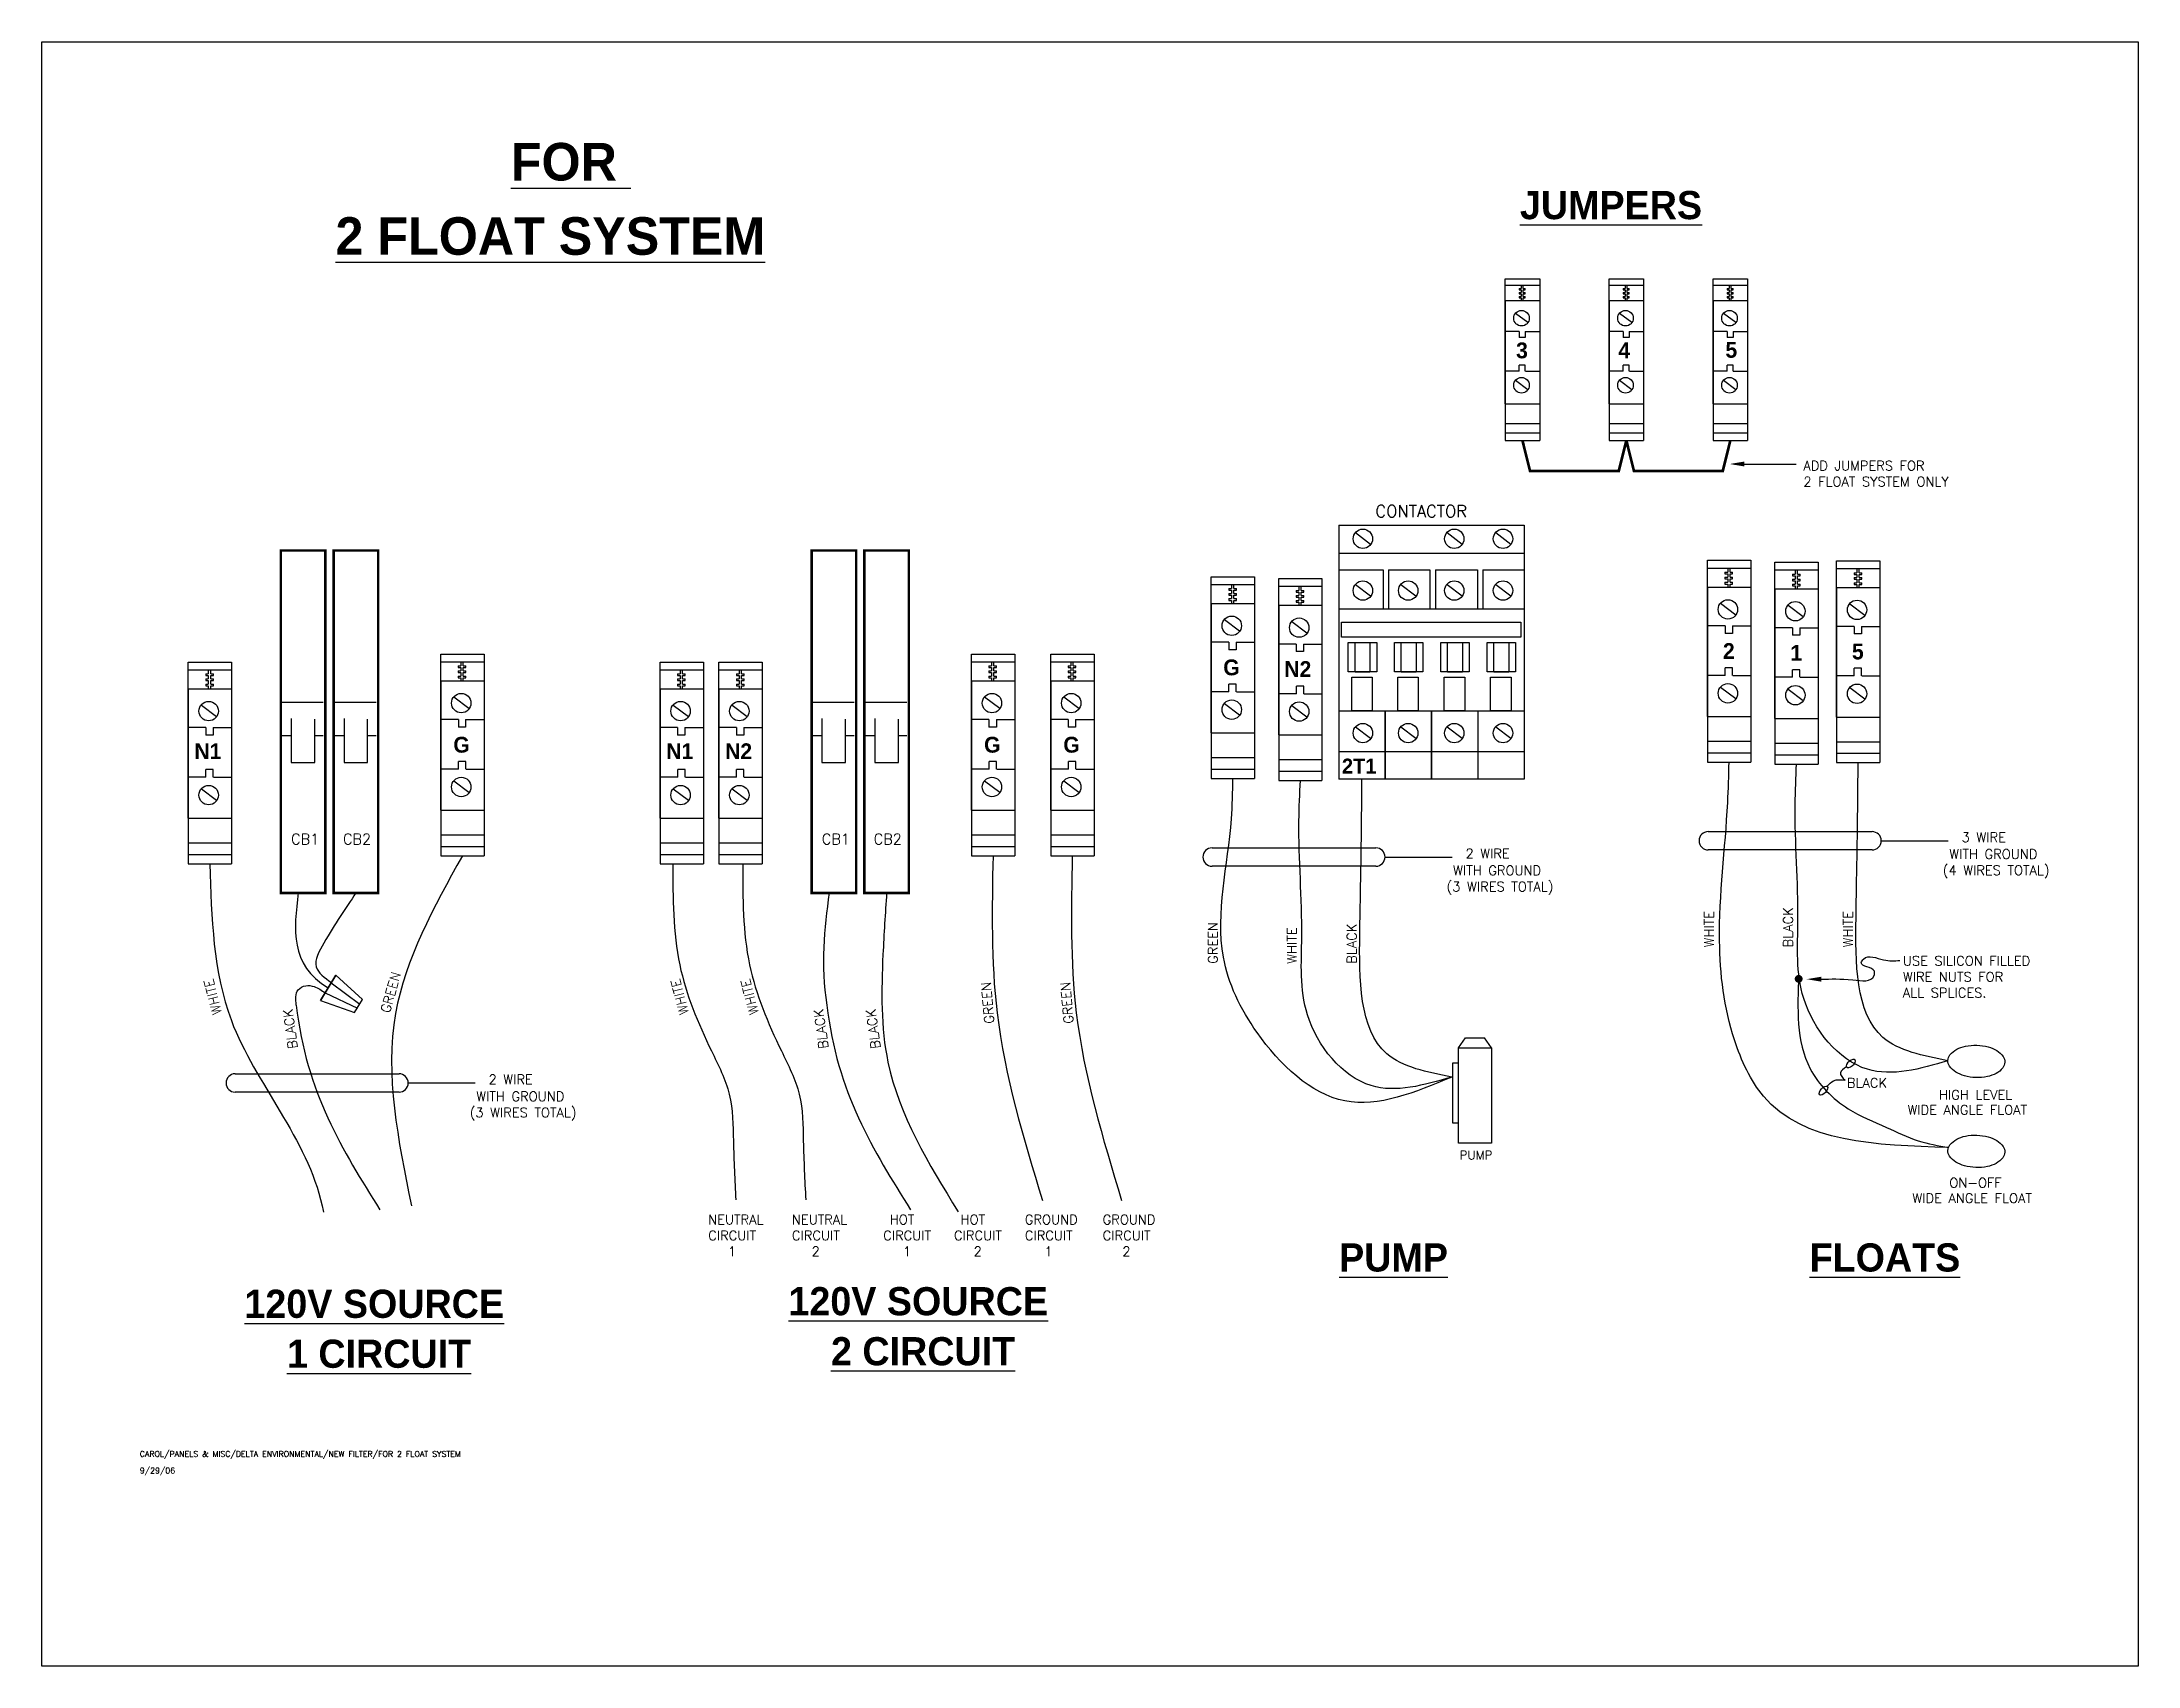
# Model space of a CAD drawing. Extents: x -283 to 170, y -177 to 25.
# Drawn here: x -64.05 to -37.27, y -109.24 to -88.49 of the extents above; entities that cross this region are included whole.
import ezdxf

# ---------------------------------------------------------------- set-up
doc = ezdxf.new("R2010")
doc.units = 0
doc.header["$LTSCALE"] = 0.125
doc.header["$MEASUREMENT"] = 0
doc.layers.get('0').update_dxf_attribs({"linetype": 'CONTINUOUS'})
for name, color, linetype in [('ASHADE', 7, 'CONTINUOUS'), ('TEXT', 6, 'CONTINUOUS'), ('WIRING', 3, 'CONTINUOUS')]:
    doc.layers.add(name, color=color, linetype=linetype)
doc.styles.add('bold', font='', dxfattribs={"height": 0.08})
doc.styles.get("Standard").update_dxf_attribs({"font": 'simplex.shx', "height": 0.08})
doc.styles.get('bold').set_extended_font_data('Eras Bold ITC')

msp = doc.modelspace()

# ---------------------------------------------------------------- texts
at = {"color": 7}
for s, height, p in [('CB1', 0.135, (-60.87, -98.742)), ('CB2', 0.135, (-60.207, -98.742)), ('CB1', 0.135, (-54.088, -98.742)), ('CB2', 0.135, (-53.425, -98.742)), ('PUMP', 0.111, (-45.938, -102.766))]:
    msp.add_text(s, height=height, dxfattribs=at).set_placement(p)
at = {"layer": 'TEXT', "color": 7, "style": 'bold'}
for s, height, p in [('%%UFOR ', 0.48, (-58.062, -90.261)), ('%%UJUMPERS', 0.36, (-45.167, -90.755)), ('%%U2 FLOAT SYSTEM', 0.48, (-60.303, -91.21)), ('3', 0.202, (-45.216, -92.532)), ('4', 0.202, (-43.909, -92.532)), ('5', 0.202, (-42.541, -92.526)), ('G', 0.202, (-48.958, -96.582)), ('N2', 0.2016, (-48.178, -96.603)), ('2', 0.202, (-42.573, -96.373)), ('1', 0.202, (-41.711, -96.397)), ('5', 0.202, (-40.924, -96.379)), ('N1', 0.2016, (-62.106, -97.653)), ('G', 0.202, (-58.797, -97.57)), ('N1', 0.2016, (-56.076, -97.653)), ('N2', 0.2016, (-55.324, -97.653)), ('G', 0.202, (-52.015, -97.57)), ('G', 0.202, (-51.002, -97.57)), ('2T1', 0.1915, (-47.442, -97.838)), ('%%UPUMP', 0.36, (-47.478, -104.199)), ('%%UFLOATS', 0.36, (-41.465, -104.199)), ('%%U120V SOURCE', 0.36, (-61.467, -104.791)), ('%%U120V SOURCE', 0.36, (-54.515, -104.758)), ('%%U1 CIRCUIT', 0.36, (-60.923, -105.429)), ('%%U2 CIRCUIT', 0.36, (-53.971, -105.397))]:
    msp.add_text(s, height=height, dxfattribs=at).set_placement(p)
at = {"layer": 'TEXT', "color": 7}
for s, height, p in [('2 WIRE', 0.1221, (-45.863, -98.92)), ('WITH GROUND', 0.1221, (-39.68, -98.927)), ('3 WIRE', 0.1221, (-39.522, -98.712)), ('WITH GROUND', 0.1221, (-46.021, -99.136)), ('(4 WIRES TOTAL)', 0.1221, (-39.764, -99.134)), ('(3 WIRES TOTAL)', 0.1221, (-46.105, -99.343)), ('2 WIRE', 0.1221, (-58.347, -101.806)), ('BLACK', 0.1221, (-40.989, -101.849)), ('WITH GROUND', 0.1221, (-58.504, -102.022)), ('HIGH LEVEL', 0.1221, (-39.812, -102.003)), ('(3 WIRES TOTAL)', 0.1221, (-58.588, -102.229)), ('WIDE ANGLE FLOAT', 0.1221, (-40.214, -102.194)), ('ON-OFF', 0.1221, (-39.68, -103.126)), ('WIDE ANGLE FLOAT', 0.1221, (-40.152, -103.323)), ('CAROL/PANELS & MISC/DELTA ENVIRONMENTAL/NEW FILTER/FOR 2 FLOAT SYSTEM', 0.07326, (-62.804, -106.566)), ('9/29/06', 0.0733, (-62.804, -106.778))]:
    msp.add_text(s, height=height, dxfattribs=at).set_placement(p)
for s, rotation, p in [('WHITE', 90, (-42.689, -100.059)), ('BLACK', 90, (-41.68, -100.059)), ('WHITE', 90, (-40.915, -100.059)), ('GREEN', 90, (-49.03, -100.268)), ('WHITE', 90, (-48.021, -100.268)), ('BLACK', 90, (-47.256, -100.268)), ('GREEN', 74.225, (-59.612, -100.905)), ('WHITE', 104.4596, (-61.753, -100.901)), ('WHITE', 104.4596, (-55.787, -100.901)), ('WHITE', 104.4596, (-54.893, -100.901)), ('GREEN', 94.8744, (-51.885, -101.028)), ('GREEN', 94.8744, (-50.872, -101.028)), ('BLACK', 97.6632, (-60.786, -101.346)), ('BLACK', 97.6632, (-54.004, -101.346)), ('BLACK', 97.6632, (-53.337, -101.346))]:
    msp.add_text(s, height=0.1221, rotation=rotation, dxfattribs=at).set_placement(p)
at = {"layer": 'TEXT', "color": 7, "attachment_point": 1}
for s, insert, char_height in [('ADD JUMPERS FOR\\P2 FLOAT SYSTEM ONLY', (-41.545, -93.843), 0.1221), ('CONTACTOR', (-47.014, -94.41), 0.1526), ('USE SILICON FILLED\\PWIRE NUTS FOR\\PALL SPLICES.', (-40.273, -100.169), 0.1221), ('NEUTRAL\\PCIRCUIT \\P   1\\P  ^I^I^I', (-55.54, -103.474), 0.1221), ('NEUTRAL\\PCIRCUIT \\P   2\\P  ^I^I^I', (-54.47, -103.474), 0.1221), (' HOT\\PCIRCUIT \\P   1\\P  ^I^I^I', (-53.304, -103.474), 0.1221), (' HOT\\PCIRCUIT \\P   2\\P  ^I^I^I', (-52.399, -103.474), 0.1221), ('GROUND\\PCIRCUIT \\P   1\\P  ^I^I^I', (-51.494, -103.474), 0.1221), ('GROUND\\PCIRCUIT \\P   2\\P  ^I^I^I', (-50.499, -103.474), 0.1221)]:
    msp.add_mtext(s, dxfattribs=dict(at, insert=insert, char_height=char_height))

# ---------------------------------------------------------------- linework, layer by layer
at = {"color": 7}
for p, q in [((-45.356, -91.792), (-45.356, -91.518)), ((-45.15, -91.598), (-45.15, -91.64)), ((-45.126, -91.64), (-45.126, -91.598)), ((-44.028, -91.792), (-44.028, -91.518)), ((-43.821, -91.598), (-43.821, -91.64)), ((-43.797, -91.64), (-43.797, -91.598)), ((-42.699, -91.792), (-42.699, -91.518)), ((-42.492, -91.598), (-42.492, -91.64)), ((-42.468, -91.64), (-42.468, -91.598)), ((-45.178, -91.64), (-45.178, -91.657)), ((-45.178, -91.64), (-45.15, -91.64)), ((-45.178, -91.657), (-45.15, -91.657)), ((-45.178, -91.69), (-45.178, -91.708)), ((-45.178, -91.69), (-45.15, -91.69)), ((-45.178, -91.708), (-45.15, -91.708)), ((-45.178, -91.743), (-45.178, -91.761)), ((-45.178, -91.743), (-45.15, -91.743)), ((-45.178, -91.761), (-45.15, -91.761)), ((-45.15, -91.657), (-45.15, -91.69)), ((-45.15, -91.708), (-45.15, -91.743)), ((-45.15, -91.761), (-45.15, -91.792)), ((-45.126, -91.64), (-45.099, -91.64)), ((-45.126, -91.657), (-45.099, -91.657)), ((-45.126, -91.69), (-45.126, -91.657)), ((-45.126, -91.69), (-45.099, -91.69)), ((-45.126, -91.743), (-45.126, -91.708)), ((-45.126, -91.708), (-45.099, -91.708)), ((-45.126, -91.743), (-45.099, -91.743)), ((-45.126, -91.792), (-45.126, -91.761)), ((-45.126, -91.761), (-45.099, -91.761)), ((-45.099, -91.657), (-45.099, -91.64)), ((-45.099, -91.708), (-45.099, -91.69)), ((-45.099, -91.761), (-45.099, -91.743)), ((-43.849, -91.64), (-43.821, -91.64)), ((-43.849, -91.64), (-43.849, -91.657)), ((-43.849, -91.657), (-43.821, -91.657)), ((-43.849, -91.69), (-43.821, -91.69)), ((-43.849, -91.69), (-43.849, -91.708)), ((-43.849, -91.708), (-43.821, -91.708)), ((-43.849, -91.743), (-43.821, -91.743)), ((-43.849, -91.743), (-43.849, -91.761)), ((-43.849, -91.761), (-43.821, -91.761)), ((-43.821, -91.657), (-43.821, -91.69)), ((-43.821, -91.708), (-43.821, -91.743)), ((-43.821, -91.761), (-43.821, -91.792)), ((-43.797, -91.64), (-43.77, -91.64)), ((-43.797, -91.69), (-43.797, -91.657)), ((-43.797, -91.657), (-43.77, -91.657)), ((-43.797, -91.69), (-43.77, -91.69)), ((-43.797, -91.743), (-43.797, -91.708)), ((-43.797, -91.708), (-43.77, -91.708)), ((-43.797, -91.743), (-43.77, -91.743)), ((-43.797, -91.761), (-43.77, -91.761)), ((-43.797, -91.792), (-43.797, -91.761)), ((-43.77, -91.657), (-43.77, -91.64)), ((-43.77, -91.708), (-43.77, -91.69)), ((-43.77, -91.761), (-43.77, -91.743)), ((-42.52, -91.64), (-42.52, -91.657)), ((-42.52, -91.64), (-42.492, -91.64)), ((-42.52, -91.657), (-42.492, -91.657)), ((-42.52, -91.69), (-42.52, -91.708)), ((-42.52, -91.69), (-42.492, -91.69)), ((-42.52, -91.708), (-42.492, -91.708)), ((-42.52, -91.743), (-42.52, -91.761)), ((-42.52, -91.743), (-42.492, -91.743)), ((-42.52, -91.761), (-42.492, -91.761)), ((-42.492, -91.657), (-42.492, -91.69)), ((-42.492, -91.708), (-42.492, -91.743)), ((-42.492, -91.761), (-42.492, -91.792)), ((-42.468, -91.64), (-42.441, -91.64)), ((-42.468, -91.657), (-42.441, -91.657)), ((-42.468, -91.69), (-42.468, -91.657)), ((-42.468, -91.69), (-42.441, -91.69)), ((-42.468, -91.743), (-42.468, -91.708)), ((-42.468, -91.708), (-42.441, -91.708)), ((-42.468, -91.743), (-42.441, -91.743)), ((-42.468, -91.792), (-42.468, -91.761)), ((-42.468, -91.761), (-42.441, -91.761)), ((-42.441, -91.657), (-42.441, -91.64)), ((-42.441, -91.708), (-42.441, -91.69)), ((-42.441, -91.761), (-42.441, -91.743)), ((-45.177, -92.188), (-45.356, -92.188)), ((-45.177, -92.188), (-45.177, -92.266)), ((-45.102, -92.266), (-45.177, -92.266)), ((-45.102, -92.188), (-45.102, -92.266)), ((-43.848, -92.188), (-44.028, -92.188)), ((-43.848, -92.188), (-43.848, -92.266)), ((-43.773, -92.266), (-43.848, -92.266)), ((-43.773, -92.188), (-43.773, -92.266)), ((-42.519, -92.188), (-42.699, -92.188)), ((-42.519, -92.188), (-42.519, -92.266)), ((-42.444, -92.266), (-42.519, -92.266)), ((-42.444, -92.188), (-42.444, -92.266)), ((-45.101, -92.618), (-45.176, -92.618)), ((-45.176, -92.695), (-45.176, -92.618)), ((-45.101, -92.695), (-45.101, -92.618)), ((-43.847, -92.695), (-43.847, -92.618)), ((-43.772, -92.618), (-43.847, -92.618)), ((-43.772, -92.695), (-43.772, -92.618)), ((-42.443, -92.618), (-42.518, -92.618)), ((-42.518, -92.695), (-42.518, -92.618)), ((-42.443, -92.695), (-42.443, -92.618)), ((-45.098, -92.695), (-44.914, -92.695)), ((-43.769, -92.695), (-43.586, -92.695)), ((-42.441, -92.695), (-42.257, -92.695)), ((-45.356, -93.367), (-45.356, -93.582)), ((-45.354, -93.485), (-44.914, -93.485)), ((-44.028, -93.367), (-44.028, -93.582)), ((-44.025, -93.485), (-43.586, -93.485)), ((-42.699, -93.367), (-42.699, -93.582)), ((-42.696, -93.485), (-42.257, -93.485)), ((-47.48, -94.664), (-47.48, -97.907)), ((-47.48, -94.664), (-46.891, -94.664)), ((-46.891, -94.664), (-46.297, -94.664)), ((-46.297, -94.664), (-45.706, -94.664)), ((-45.706, -94.664), (-45.114, -94.664)), ((-45.114, -94.664), (-45.114, -97.907)), ((-49.111, -95.664), (-49.111, -95.322)), ((-48.249, -95.688), (-48.249, -95.346)), ((-42.77, -95.455), (-42.77, -95.113)), ((-42.547, -95.265), (-42.547, -95.287)), ((-42.547, -95.265), (-42.512, -95.265)), ((-42.547, -95.287), (-42.512, -95.287)), ((-42.547, -95.328), (-42.547, -95.35)), ((-42.547, -95.328), (-42.512, -95.328)), ((-42.547, -95.35), (-42.512, -95.35)), ((-42.512, -95.212), (-42.512, -95.265)), ((-42.512, -95.287), (-42.512, -95.328)), ((-42.512, -95.35), (-42.512, -95.394)), ((-42.482, -95.265), (-42.482, -95.212)), ((-42.482, -95.265), (-42.449, -95.265)), ((-42.482, -95.287), (-42.449, -95.287)), ((-42.482, -95.328), (-42.482, -95.287)), ((-42.482, -95.328), (-42.449, -95.328)), ((-42.482, -95.35), (-42.449, -95.35)), ((-42.482, -95.394), (-42.482, -95.35)), ((-42.449, -95.287), (-42.449, -95.265)), ((-42.449, -95.35), (-42.449, -95.328)), ((-41.908, -95.479), (-41.908, -95.137)), ((-41.685, -95.289), (-41.65, -95.289)), ((-41.685, -95.289), (-41.685, -95.311)), ((-41.685, -95.311), (-41.65, -95.311)), ((-41.685, -95.352), (-41.65, -95.352)), ((-41.685, -95.352), (-41.685, -95.374)), ((-41.65, -95.236), (-41.65, -95.289)), ((-41.65, -95.311), (-41.65, -95.352)), ((-41.62, -95.289), (-41.62, -95.236)), ((-41.62, -95.289), (-41.586, -95.289)), ((-41.62, -95.352), (-41.62, -95.311)), ((-41.62, -95.311), (-41.586, -95.311)), ((-41.62, -95.352), (-41.586, -95.352)), ((-41.586, -95.311), (-41.586, -95.289)), ((-41.586, -95.374), (-41.586, -95.352)), ((-41.121, -95.461), (-41.121, -95.119)), ((-40.897, -95.271), (-40.897, -95.293)), ((-40.897, -95.271), (-40.863, -95.271)), ((-40.897, -95.293), (-40.863, -95.293)), ((-40.897, -95.334), (-40.897, -95.356)), ((-40.897, -95.334), (-40.863, -95.334)), ((-40.897, -95.356), (-40.863, -95.356)), ((-40.863, -95.218), (-40.863, -95.271)), ((-40.863, -95.293), (-40.863, -95.334)), ((-40.863, -95.356), (-40.863, -95.4)), ((-40.833, -95.271), (-40.833, -95.218)), ((-40.833, -95.271), (-40.799, -95.271)), ((-40.833, -95.293), (-40.799, -95.293)), ((-40.833, -95.334), (-40.833, -95.293)), ((-40.833, -95.334), (-40.799, -95.334)), ((-40.833, -95.356), (-40.799, -95.356)), ((-40.833, -95.4), (-40.833, -95.356)), ((-40.799, -95.293), (-40.799, -95.271)), ((-40.799, -95.356), (-40.799, -95.334)), ((-48.888, -95.474), (-48.853, -95.474)), ((-48.888, -95.474), (-48.888, -95.495)), ((-48.888, -95.495), (-48.853, -95.495)), ((-48.888, -95.537), (-48.888, -95.559)), ((-48.888, -95.537), (-48.853, -95.537)), ((-48.888, -95.559), (-48.853, -95.559)), ((-48.888, -95.603), (-48.853, -95.603)), ((-48.888, -95.603), (-48.888, -95.625)), ((-48.888, -95.625), (-48.853, -95.625)), ((-48.853, -95.421), (-48.853, -95.474)), ((-48.853, -95.495), (-48.853, -95.537)), ((-48.853, -95.559), (-48.853, -95.603)), ((-48.853, -95.625), (-48.853, -95.664)), ((-48.823, -95.474), (-48.823, -95.421)), ((-48.823, -95.474), (-48.79, -95.474)), ((-48.823, -95.537), (-48.823, -95.495)), ((-48.823, -95.495), (-48.79, -95.495)), ((-48.823, -95.537), (-48.79, -95.537)), ((-48.823, -95.603), (-48.823, -95.559)), ((-48.823, -95.559), (-48.79, -95.559)), ((-48.823, -95.603), (-48.79, -95.603)), ((-48.823, -95.625), (-48.79, -95.625)), ((-48.823, -95.664), (-48.823, -95.625)), ((-48.79, -95.495), (-48.79, -95.474)), ((-48.79, -95.559), (-48.79, -95.537)), ((-48.79, -95.625), (-48.79, -95.603)), ((-48.026, -95.498), (-48.026, -95.519)), ((-48.026, -95.498), (-47.991, -95.498)), ((-48.026, -95.519), (-47.991, -95.519)), ((-48.026, -95.561), (-48.026, -95.583)), ((-48.026, -95.561), (-47.991, -95.561)), ((-48.026, -95.583), (-47.991, -95.583)), ((-48.026, -95.627), (-48.026, -95.649)), ((-48.026, -95.627), (-47.991, -95.627)), ((-47.991, -95.445), (-47.991, -95.498)), ((-47.991, -95.519), (-47.991, -95.561)), ((-47.991, -95.583), (-47.991, -95.627)), ((-47.961, -95.498), (-47.961, -95.445)), ((-47.961, -95.498), (-47.928, -95.498)), ((-47.961, -95.561), (-47.961, -95.519)), ((-47.961, -95.519), (-47.928, -95.519)), ((-47.961, -95.561), (-47.928, -95.561)), ((-47.961, -95.583), (-47.928, -95.583)), ((-47.961, -95.627), (-47.961, -95.583)), ((-47.961, -95.627), (-47.928, -95.627)), ((-47.928, -95.519), (-47.928, -95.498)), ((-47.928, -95.583), (-47.928, -95.561)), ((-47.928, -95.649), (-47.928, -95.627)), ((-42.547, -95.394), (-42.547, -95.416)), ((-42.547, -95.394), (-42.512, -95.394)), ((-42.547, -95.416), (-42.512, -95.416)), ((-42.512, -95.416), (-42.512, -95.455)), ((-42.482, -95.394), (-42.449, -95.394)), ((-42.482, -95.455), (-42.482, -95.416)), ((-42.482, -95.416), (-42.449, -95.416)), ((-42.449, -95.416), (-42.449, -95.394)), ((-41.685, -95.374), (-41.65, -95.374)), ((-41.685, -95.418), (-41.65, -95.418)), ((-41.685, -95.418), (-41.685, -95.44)), ((-41.685, -95.44), (-41.65, -95.44)), ((-41.65, -95.374), (-41.65, -95.418)), ((-41.65, -95.44), (-41.65, -95.479)), ((-41.62, -95.418), (-41.62, -95.374)), ((-41.62, -95.374), (-41.586, -95.374)), ((-41.62, -95.418), (-41.586, -95.418)), ((-41.62, -95.44), (-41.586, -95.44)), ((-41.62, -95.479), (-41.62, -95.44)), ((-41.586, -95.44), (-41.586, -95.418)), ((-40.897, -95.4), (-40.897, -95.422)), ((-40.897, -95.4), (-40.863, -95.4)), ((-40.897, -95.422), (-40.863, -95.422)), ((-40.863, -95.422), (-40.863, -95.461)), ((-40.833, -95.4), (-40.799, -95.4)), ((-40.833, -95.461), (-40.833, -95.422)), ((-40.833, -95.422), (-40.799, -95.422)), ((-40.799, -95.422), (-40.799, -95.4)), ((-48.026, -95.649), (-47.991, -95.649)), ((-47.991, -95.649), (-47.991, -95.688)), ((-47.961, -95.649), (-47.928, -95.649)), ((-47.961, -95.688), (-47.961, -95.649)), ((-45.114, -95.738), (-47.48, -95.738)), ((-48.887, -96.16), (-49.111, -96.16)), ((-48.887, -96.16), (-48.887, -96.256)), ((-48.793, -96.16), (-48.793, -96.256)), ((-42.546, -95.951), (-42.77, -95.951)), ((-42.546, -95.951), (-42.546, -96.047)), ((-42.452, -96.047), (-42.546, -96.047)), ((-42.452, -95.951), (-42.452, -96.047)), ((-41.684, -95.975), (-41.908, -95.975)), ((-41.684, -95.975), (-41.684, -96.071)), ((-41.59, -96.071), (-41.684, -96.071)), ((-41.59, -95.975), (-41.59, -96.071)), ((-40.897, -95.957), (-41.121, -95.957)), ((-40.897, -95.957), (-40.897, -96.053)), ((-40.803, -96.053), (-40.897, -96.053)), ((-40.803, -95.957), (-40.803, -96.053)), ((-62.185, -96.754), (-62.185, -96.413)), ((-58.958, -96.652), (-58.958, -96.31)), ((-58.7, -96.409), (-58.7, -96.462)), ((-58.67, -96.462), (-58.67, -96.409)), ((-56.155, -96.754), (-56.155, -96.413)), ((-55.404, -96.754), (-55.404, -96.413)), ((-52.176, -96.652), (-52.176, -96.31)), ((-51.918, -96.409), (-51.918, -96.462)), ((-51.888, -96.462), (-51.888, -96.409)), ((-51.163, -96.652), (-51.163, -96.31)), ((-50.905, -96.409), (-50.905, -96.462)), ((-50.875, -96.462), (-50.875, -96.409)), ((-48.793, -96.256), (-48.887, -96.256)), ((-48.025, -96.183), (-48.249, -96.183)), ((-48.025, -96.183), (-48.025, -96.28)), ((-47.931, -96.28), (-48.025, -96.28)), ((-47.931, -96.183), (-47.931, -96.28)), ((-61.962, -96.565), (-61.962, -96.586)), ((-61.962, -96.565), (-61.928, -96.565)), ((-61.962, -96.586), (-61.928, -96.586)), ((-61.962, -96.628), (-61.962, -96.65)), ((-61.962, -96.628), (-61.928, -96.628)), ((-61.962, -96.65), (-61.928, -96.65)), ((-61.962, -96.694), (-61.962, -96.716)), ((-61.962, -96.694), (-61.928, -96.694)), ((-61.928, -96.512), (-61.928, -96.565)), ((-61.928, -96.586), (-61.928, -96.628)), ((-61.928, -96.65), (-61.928, -96.694)), ((-61.897, -96.565), (-61.897, -96.512)), ((-61.897, -96.565), (-61.864, -96.565)), ((-61.897, -96.586), (-61.864, -96.586)), ((-61.897, -96.628), (-61.897, -96.586)), ((-61.897, -96.628), (-61.864, -96.628)), ((-61.897, -96.65), (-61.864, -96.65)), ((-61.897, -96.694), (-61.897, -96.65)), ((-61.897, -96.694), (-61.864, -96.694)), ((-61.864, -96.586), (-61.864, -96.565)), ((-61.864, -96.65), (-61.864, -96.628)), ((-61.864, -96.716), (-61.864, -96.694)), ((-58.734, -96.462), (-58.7, -96.462)), ((-58.734, -96.462), (-58.734, -96.484)), ((-58.734, -96.484), (-58.7, -96.484)), ((-58.734, -96.525), (-58.7, -96.525)), ((-58.734, -96.525), (-58.734, -96.547)), ((-58.734, -96.547), (-58.7, -96.547)), ((-58.734, -96.591), (-58.7, -96.591)), ((-58.734, -96.591), (-58.734, -96.613)), ((-58.734, -96.613), (-58.7, -96.613)), ((-58.7, -96.484), (-58.7, -96.525)), ((-58.7, -96.547), (-58.7, -96.591)), ((-58.7, -96.613), (-58.7, -96.652)), ((-58.67, -96.462), (-58.636, -96.462)), ((-58.67, -96.525), (-58.67, -96.484)), ((-58.67, -96.484), (-58.636, -96.484)), ((-58.67, -96.525), (-58.636, -96.525)), ((-58.67, -96.591), (-58.67, -96.547)), ((-58.67, -96.547), (-58.636, -96.547)), ((-58.67, -96.591), (-58.636, -96.591)), ((-58.67, -96.613), (-58.636, -96.613)), ((-58.67, -96.652), (-58.67, -96.613)), ((-58.636, -96.484), (-58.636, -96.462)), ((-58.636, -96.547), (-58.636, -96.525)), ((-58.636, -96.613), (-58.636, -96.591)), ((-55.932, -96.565), (-55.932, -96.586)), ((-55.932, -96.565), (-55.897, -96.565)), ((-55.932, -96.586), (-55.897, -96.586)), ((-55.932, -96.628), (-55.932, -96.65)), ((-55.932, -96.628), (-55.897, -96.628)), ((-55.932, -96.65), (-55.897, -96.65)), ((-55.932, -96.694), (-55.932, -96.716)), ((-55.932, -96.694), (-55.897, -96.694)), ((-55.897, -96.512), (-55.897, -96.565)), ((-55.897, -96.586), (-55.897, -96.628)), ((-55.897, -96.65), (-55.897, -96.694)), ((-55.867, -96.565), (-55.867, -96.512)), ((-55.867, -96.565), (-55.833, -96.565)), ((-55.867, -96.586), (-55.833, -96.586)), ((-55.867, -96.628), (-55.867, -96.586)), ((-55.867, -96.628), (-55.833, -96.628)), ((-55.867, -96.65), (-55.833, -96.65)), ((-55.867, -96.694), (-55.867, -96.65)), ((-55.867, -96.694), (-55.833, -96.694)), ((-55.833, -96.586), (-55.833, -96.565)), ((-55.833, -96.65), (-55.833, -96.628)), ((-55.833, -96.716), (-55.833, -96.694)), ((-55.18, -96.565), (-55.146, -96.565)), ((-55.18, -96.565), (-55.18, -96.586)), ((-55.18, -96.586), (-55.146, -96.586)), ((-55.18, -96.628), (-55.146, -96.628)), ((-55.18, -96.628), (-55.18, -96.65)), ((-55.18, -96.65), (-55.146, -96.65)), ((-55.18, -96.694), (-55.146, -96.694)), ((-55.18, -96.694), (-55.18, -96.716)), ((-55.146, -96.512), (-55.146, -96.565)), ((-55.146, -96.586), (-55.146, -96.628)), ((-55.146, -96.65), (-55.146, -96.694)), ((-55.115, -96.565), (-55.115, -96.512)), ((-55.115, -96.565), (-55.082, -96.565)), ((-55.115, -96.628), (-55.115, -96.586)), ((-55.115, -96.586), (-55.082, -96.586)), ((-55.115, -96.628), (-55.082, -96.628)), ((-55.115, -96.694), (-55.115, -96.65)), ((-55.115, -96.65), (-55.082, -96.65)), ((-55.115, -96.694), (-55.082, -96.694)), ((-55.082, -96.586), (-55.082, -96.565)), ((-55.082, -96.65), (-55.082, -96.628)), ((-55.082, -96.716), (-55.082, -96.694)), ((-51.953, -96.462), (-51.953, -96.484)), ((-51.953, -96.462), (-51.918, -96.462)), ((-51.953, -96.484), (-51.918, -96.484)), ((-51.953, -96.525), (-51.953, -96.547)), ((-51.953, -96.525), (-51.918, -96.525)), ((-51.953, -96.547), (-51.918, -96.547)), ((-51.953, -96.591), (-51.953, -96.613)), ((-51.953, -96.591), (-51.918, -96.591)), ((-51.953, -96.613), (-51.918, -96.613)), ((-51.918, -96.484), (-51.918, -96.525)), ((-51.918, -96.547), (-51.918, -96.591)), ((-51.918, -96.613), (-51.918, -96.652)), ((-51.888, -96.462), (-51.854, -96.462)), ((-51.888, -96.484), (-51.854, -96.484)), ((-51.888, -96.525), (-51.888, -96.484)), ((-51.888, -96.525), (-51.854, -96.525)), ((-51.888, -96.547), (-51.854, -96.547)), ((-51.888, -96.591), (-51.888, -96.547)), ((-51.888, -96.591), (-51.854, -96.591)), ((-51.888, -96.652), (-51.888, -96.613)), ((-51.888, -96.613), (-51.854, -96.613)), ((-51.854, -96.484), (-51.854, -96.462)), ((-51.854, -96.547), (-51.854, -96.525)), ((-51.854, -96.613), (-51.854, -96.591)), ((-50.94, -96.462), (-50.905, -96.462)), ((-50.94, -96.462), (-50.94, -96.484)), ((-50.94, -96.484), (-50.905, -96.484)), ((-50.94, -96.525), (-50.905, -96.525)), ((-50.94, -96.525), (-50.94, -96.547)), ((-50.94, -96.547), (-50.905, -96.547)), ((-50.94, -96.591), (-50.905, -96.591)), ((-50.94, -96.591), (-50.94, -96.613)), ((-50.94, -96.613), (-50.905, -96.613)), ((-50.905, -96.484), (-50.905, -96.525)), ((-50.905, -96.547), (-50.905, -96.591)), ((-50.905, -96.613), (-50.905, -96.652)), ((-50.875, -96.462), (-50.841, -96.462)), ((-50.875, -96.525), (-50.875, -96.484)), ((-50.875, -96.484), (-50.841, -96.484)), ((-50.875, -96.525), (-50.841, -96.525)), ((-50.875, -96.591), (-50.875, -96.547)), ((-50.875, -96.547), (-50.841, -96.547)), ((-50.875, -96.591), (-50.841, -96.591)), ((-50.875, -96.613), (-50.841, -96.613)), ((-50.875, -96.652), (-50.875, -96.613)), ((-50.841, -96.484), (-50.841, -96.462)), ((-50.841, -96.547), (-50.841, -96.525)), ((-50.841, -96.613), (-50.841, -96.591)), ((-48.886, -96.793), (-48.886, -96.696)), ((-48.792, -96.696), (-48.886, -96.696)), ((-48.792, -96.793), (-48.792, -96.696)), ((-42.451, -96.487), (-42.545, -96.487)), ((-42.545, -96.584), (-42.545, -96.487)), ((-42.451, -96.584), (-42.451, -96.487)), ((-42.448, -96.584), (-42.218, -96.584)), ((-41.683, -96.608), (-41.683, -96.511)), ((-41.589, -96.511), (-41.683, -96.511)), ((-41.589, -96.608), (-41.589, -96.511)), ((-41.586, -96.608), (-41.356, -96.608)), ((-40.802, -96.493), (-40.895, -96.493)), ((-40.895, -96.59), (-40.895, -96.493)), ((-40.802, -96.59), (-40.802, -96.493)), ((-40.798, -96.59), (-40.568, -96.59)), ((-61.962, -96.716), (-61.928, -96.716)), ((-61.928, -96.716), (-61.928, -96.754)), ((-61.897, -96.754), (-61.897, -96.716)), ((-61.897, -96.716), (-61.864, -96.716)), ((-61.001, -96.926), (-60.459, -96.926)), ((-60.326, -96.926), (-59.784, -96.926)), ((-55.932, -96.716), (-55.897, -96.716)), ((-55.897, -96.716), (-55.897, -96.754)), ((-55.867, -96.754), (-55.867, -96.716)), ((-55.867, -96.716), (-55.833, -96.716)), ((-55.18, -96.716), (-55.146, -96.716)), ((-55.146, -96.716), (-55.146, -96.754)), ((-55.115, -96.716), (-55.082, -96.716)), ((-55.115, -96.754), (-55.115, -96.716)), ((-54.219, -96.926), (-53.677, -96.926)), ((-53.544, -96.926), (-53.002, -96.926)), ((-48.789, -96.793), (-48.559, -96.793)), ((-47.93, -96.72), (-48.024, -96.72)), ((-48.024, -96.817), (-48.024, -96.72)), ((-47.93, -96.817), (-47.93, -96.72)), ((-47.927, -96.817), (-47.697, -96.817)), ((-60.869, -97.134), (-60.869, -97.696)), ((-60.567, -97.696), (-60.567, -97.144)), ((-60.194, -97.134), (-60.194, -97.696)), ((-59.892, -97.696), (-59.892, -97.144)), ((-58.733, -97.148), (-58.958, -97.148)), ((-58.733, -97.148), (-58.733, -97.244)), ((-58.64, -97.148), (-58.64, -97.244)), ((-54.087, -97.134), (-54.087, -97.696)), ((-53.785, -97.696), (-53.785, -97.144)), ((-53.412, -97.134), (-53.412, -97.696)), ((-53.11, -97.696), (-53.11, -97.144)), ((-51.952, -97.148), (-52.176, -97.148)), ((-51.952, -97.148), (-51.952, -97.244)), ((-51.858, -97.148), (-51.858, -97.244)), ((-50.939, -97.148), (-51.163, -97.148)), ((-50.939, -97.148), (-50.939, -97.244)), ((-50.845, -97.148), (-50.845, -97.244)), ((-46.891, -97.035), (-46.891, -97.907)), ((-46.891, -97.907), (-46.891, -97.035)), ((-46.891, -97.907), (-46.891, -97.035)), ((-46.297, -97.035), (-46.297, -97.907)), ((-46.297, -97.907), (-46.297, -97.035)), ((-45.706, -97.035), (-45.706, -97.907)), ((-45.706, -97.035), (-45.706, -97.907)), ((-61.961, -97.25), (-62.185, -97.25)), ((-61.961, -97.25), (-61.961, -97.347)), ((-61.867, -97.347), (-61.961, -97.347)), ((-61.867, -97.25), (-61.867, -97.347)), ((-61.001, -97.353), (-60.869, -97.353)), ((-60.567, -97.353), (-60.459, -97.353)), ((-60.326, -97.353), (-60.194, -97.353)), ((-59.892, -97.353), (-59.784, -97.353)), ((-58.64, -97.244), (-58.733, -97.244)), ((-55.931, -97.25), (-56.155, -97.25)), ((-55.931, -97.25), (-55.931, -97.347)), ((-55.837, -97.347), (-55.931, -97.347)), ((-55.837, -97.25), (-55.837, -97.347)), ((-55.179, -97.25), (-55.404, -97.25)), ((-55.179, -97.25), (-55.179, -97.347)), ((-55.085, -97.347), (-55.179, -97.347)), ((-55.085, -97.25), (-55.085, -97.347)), ((-54.219, -97.353), (-54.087, -97.353)), ((-53.785, -97.353), (-53.677, -97.353)), ((-53.544, -97.353), (-53.412, -97.353)), ((-53.11, -97.353), (-53.002, -97.353)), ((-51.858, -97.244), (-51.952, -97.244)), ((-50.845, -97.244), (-50.939, -97.244)), ((-42.77, -97.424), (-42.77, -97.692)), ((-41.908, -97.448), (-41.908, -97.716)), ((-41.121, -97.43), (-41.121, -97.698)), ((-60.869, -97.696), (-60.567, -97.696)), ((-60.194, -97.696), (-59.892, -97.696)), ((-58.732, -97.781), (-58.732, -97.684)), ((-58.638, -97.684), (-58.732, -97.684)), ((-58.638, -97.781), (-58.638, -97.684)), ((-54.087, -97.696), (-53.785, -97.696)), ((-53.412, -97.696), (-53.11, -97.696)), ((-51.857, -97.684), (-51.95, -97.684)), ((-51.95, -97.781), (-51.95, -97.684)), ((-51.857, -97.781), (-51.857, -97.684)), ((-50.937, -97.781), (-50.937, -97.684)), ((-50.844, -97.684), (-50.937, -97.684)), ((-50.844, -97.781), (-50.844, -97.684)), ((-49.111, -97.632), (-49.111, -97.901)), ((-48.249, -97.656), (-48.249, -97.925)), ((-45.114, -97.558), (-47.48, -97.558)), ((-42.767, -97.572), (-42.218, -97.572)), ((-41.905, -97.596), (-41.356, -97.596)), ((-41.118, -97.578), (-40.568, -97.578)), ((-61.866, -97.787), (-61.96, -97.787)), ((-61.96, -97.883), (-61.96, -97.787)), ((-61.866, -97.883), (-61.866, -97.787)), ((-61.863, -97.883), (-61.633, -97.883)), ((-58.635, -97.781), (-58.405, -97.781)), ((-55.836, -97.787), (-55.929, -97.787)), ((-55.929, -97.883), (-55.929, -97.787)), ((-55.836, -97.883), (-55.836, -97.787)), ((-55.832, -97.883), (-55.602, -97.883)), ((-55.178, -97.883), (-55.178, -97.787)), ((-55.084, -97.787), (-55.178, -97.787)), ((-55.084, -97.883), (-55.084, -97.787)), ((-55.081, -97.883), (-54.851, -97.883)), ((-51.853, -97.781), (-51.623, -97.781)), ((-50.84, -97.781), (-50.61, -97.781)), ((-49.108, -97.781), (-48.559, -97.781)), ((-48.246, -97.805), (-47.697, -97.805)), ((-46.891, -97.907), (-47.48, -97.907)), ((-46.297, -97.907), (-46.891, -97.907)), ((-45.706, -97.907), (-46.297, -97.907)), ((-45.114, -97.907), (-45.706, -97.907)), ((-62.185, -98.723), (-62.185, -98.992)), ((-58.958, -98.621), (-58.958, -98.889)), ((-58.955, -98.769), (-58.405, -98.769)), ((-56.155, -98.723), (-56.155, -98.992)), ((-55.404, -98.723), (-55.404, -98.992)), ((-52.176, -98.621), (-52.176, -98.889)), ((-52.173, -98.769), (-51.623, -98.769)), ((-51.163, -98.621), (-51.163, -98.889)), ((-51.16, -98.769), (-50.61, -98.769)), ((-62.182, -98.872), (-61.633, -98.872)), ((-56.152, -98.872), (-55.602, -98.872)), ((-55.4, -98.872), (-54.851, -98.872)), ((-45.951, -101.342), (-45.861, -101.212)), ((-45.861, -101.212), (-45.619, -101.212)), ((-45.529, -101.342), (-45.619, -101.212)), ((-45.951, -102.559), (-45.951, -101.342)), ((-45.951, -101.342), (-45.529, -101.342)), ((-45.529, -101.342), (-45.529, -102.559)), ((-46.028, -101.535), (-46.028, -102.3)), ((-45.951, -101.535), (-46.028, -101.535)), ((-46.028, -102.3), (-45.951, -102.3)), ((-45.529, -102.559), (-45.951, -102.559))]:
    msp.add_line(p, q, dxfattribs=at)
for points in [[(-45.356, -93.115), (-45.356, -91.792), (-44.914, -91.792)], [(-45.356, -91.792), (-45.356, -93.115), (-44.914, -93.115)], [(-45.356, -91.792), (-44.914, -91.792)], [(-44.028, -91.792), (-44.028, -93.115), (-43.586, -93.115)], [(-44.028, -93.115), (-44.028, -91.792), (-43.586, -91.792)], [(-44.028, -91.792), (-43.586, -91.792)], [(-42.699, -93.115), (-42.699, -91.792), (-42.257, -91.792)], [(-42.699, -91.792), (-42.699, -93.115), (-42.257, -93.115)], [(-42.699, -91.792), (-42.257, -91.792)], [(-45.356, -92.044), (-45.356, -93.367), (-44.914, -93.367)], [(-45.068, -92.077), (-45.222, -91.961)], [(-44.028, -92.044), (-44.028, -93.367), (-43.586, -93.367)], [(-43.739, -92.077), (-43.893, -91.961)], [(-42.699, -92.044), (-42.699, -93.367), (-42.257, -93.367)], [(-42.41, -92.077), (-42.564, -91.961)], [(-45.068, -92.935), (-45.222, -92.818)], [(-43.739, -92.935), (-43.893, -92.818)], [(-42.41, -92.935), (-42.564, -92.818)], [(-47.075, -94.91), (-47.267, -94.764)], [(-45.907, -94.91), (-46.099, -94.764)], [(-45.284, -94.91), (-45.477, -94.764)], [(-47.075, -95.571), (-47.267, -95.426)], [(-46.496, -95.571), (-46.688, -95.426)], [(-45.907, -95.571), (-46.099, -95.426)], [(-45.284, -95.571), (-45.477, -95.426)], [(-42.77, -97.109), (-42.77, -95.455), (-42.218, -95.455)], [(-42.77, -95.455), (-42.77, -97.109), (-42.218, -97.109)], [(-42.77, -95.455), (-42.218, -95.455)], [(-41.908, -95.479), (-41.908, -97.133), (-41.356, -97.133)], [(-41.908, -97.133), (-41.908, -95.479), (-41.356, -95.479)], [(-41.908, -95.479), (-41.356, -95.479)], [(-41.121, -97.115), (-41.121, -95.461), (-40.568, -95.461)], [(-41.121, -95.461), (-41.121, -97.115), (-40.568, -97.115)], [(-41.121, -95.461), (-40.568, -95.461)], [(-49.111, -95.664), (-49.111, -97.317), (-48.559, -97.317)], [(-49.111, -97.317), (-49.111, -95.664), (-48.559, -95.664)], [(-49.111, -95.664), (-48.559, -95.664)], [(-48.751, -96.02), (-48.943, -95.875)], [(-48.249, -97.341), (-48.249, -95.688), (-47.697, -95.688)], [(-48.249, -95.688), (-48.249, -97.341), (-47.697, -97.341)], [(-48.249, -95.688), (-47.697, -95.688)], [(-42.77, -95.77), (-42.77, -97.424), (-42.218, -97.424)], [(-42.41, -95.812), (-42.602, -95.666)], [(-41.908, -95.794), (-41.908, -97.448), (-41.356, -97.448)], [(-41.548, -95.835), (-41.74, -95.69)], [(-41.121, -95.776), (-41.121, -97.43), (-40.568, -97.43)], [(-40.76, -95.817), (-40.953, -95.672)], [(-49.111, -95.978), (-49.111, -97.632), (-48.559, -97.632)], [(-48.249, -96.002), (-48.249, -97.656), (-47.697, -97.656)], [(-47.889, -96.044), (-48.081, -95.899)], [(-58.958, -96.652), (-58.958, -98.306), (-58.405, -98.306)], [(-58.958, -98.306), (-58.958, -96.652), (-58.405, -96.652)], [(-58.958, -96.652), (-58.405, -96.652)], [(-52.176, -98.306), (-52.176, -96.652), (-51.623, -96.652)], [(-52.176, -96.652), (-52.176, -98.306), (-51.623, -98.306)], [(-52.176, -96.652), (-51.623, -96.652)], [(-51.163, -96.652), (-51.163, -98.306), (-50.61, -98.306)], [(-51.163, -98.306), (-51.163, -96.652), (-50.61, -96.652)], [(-51.163, -96.652), (-50.61, -96.652)], [(-62.185, -98.408), (-62.185, -96.754), (-61.633, -96.754)], [(-62.185, -96.754), (-62.185, -98.408), (-61.633, -98.408)], [(-62.185, -96.754), (-61.633, -96.754)], [(-61.825, -97.111), (-62.017, -96.966)], [(-58.958, -96.967), (-58.958, -98.621), (-58.405, -98.621)], [(-58.597, -97.008), (-58.79, -96.863)], [(-56.155, -98.408), (-56.155, -96.754), (-55.602, -96.754)], [(-56.155, -96.754), (-56.155, -98.408), (-55.602, -98.408)], [(-56.155, -96.754), (-55.602, -96.754)], [(-55.794, -97.111), (-55.987, -96.966)], [(-55.404, -96.754), (-55.404, -98.408), (-54.851, -98.408)], [(-55.404, -98.408), (-55.404, -96.754), (-54.851, -96.754)], [(-55.404, -96.754), (-54.851, -96.754)], [(-55.043, -97.111), (-55.235, -96.966)], [(-52.176, -96.967), (-52.176, -98.621), (-51.623, -98.621)], [(-51.815, -97.008), (-52.008, -96.863)], [(-51.163, -96.967), (-51.163, -98.621), (-50.61, -98.621)], [(-50.802, -97.008), (-50.995, -96.863)], [(-48.751, -97.092), (-48.943, -96.947)], [(-42.41, -96.884), (-42.602, -96.738)], [(-41.548, -96.908), (-41.74, -96.762)], [(-40.76, -96.889), (-40.953, -96.744)], [(-62.185, -97.069), (-62.185, -98.723), (-61.633, -98.723)], [(-56.155, -97.069), (-56.155, -98.723), (-55.602, -98.723)], [(-55.404, -97.069), (-55.404, -98.723), (-54.851, -98.723)], [(-47.889, -97.116), (-48.081, -96.971)], [(-47.075, -97.391), (-47.267, -97.246)], [(-46.496, -97.391), (-46.688, -97.246)], [(-45.907, -97.391), (-46.099, -97.246)], [(-45.284, -97.391), (-45.477, -97.246)], [(-61.825, -98.183), (-62.017, -98.038)], [(-58.597, -98.081), (-58.79, -97.935)], [(-55.794, -98.183), (-55.987, -98.038)], [(-55.043, -98.183), (-55.235, -98.038)], [(-51.815, -98.081), (-52.008, -97.935)], [(-50.802, -98.081), (-50.995, -97.935)]]:
    msp.add_lwpolyline(points, dxfattribs=at)
at = {"color": 7, "const_width": 0.0323}
for points in [[(-61.001, -94.988), (-61.001, -99.362), (-60.432, -99.362), (-60.432, -94.988), (-60.598, -94.988)], [(-60.326, -94.988), (-60.326, -99.362), (-59.757, -99.362), (-59.757, -94.988), (-59.923, -94.988)], [(-54.219, -94.988), (-54.219, -99.362), (-53.65, -99.362), (-53.65, -94.988), (-53.816, -94.988)], [(-53.544, -94.988), (-53.544, -99.362), (-52.976, -99.362), (-52.976, -94.988), (-53.141, -94.988)]]:
    msp.add_lwpolyline(points, close=True, dxfattribs=at)
at = {"color": 7}
for points in [[(-39.341, -101.721, -0.05785), (-39.486, -101.699, -0.07151), (-39.596, -101.652, -0.106441), (-39.676, -101.575, -0.158799), (-39.698, -101.503, -0.158799), (-39.672, -101.431, -0.106441), (-39.586, -101.36, -0.07151), (-39.474, -101.32, -0.05785), (-39.328, -101.308, -0.05785), (-39.182, -101.33, -0.07151), (-39.073, -101.377, -0.106441), (-38.992, -101.453, -0.158799), (-38.971, -101.526, -0.158799), (-38.997, -101.597, -0.106441), (-39.082, -101.669, -0.07151), (-39.194, -101.708, -0.05785)], [(-39.341, -102.87, -0.05785), (-39.486, -102.848, -0.07151), (-39.596, -102.801, -0.106441), (-39.676, -102.724, -0.158799), (-39.698, -102.652, -0.158799), (-39.672, -102.581, -0.106441), (-39.586, -102.509, -0.07151), (-39.474, -102.469, -0.05785), (-39.328, -102.457, -0.05785), (-39.182, -102.479, -0.07151), (-39.073, -102.526, -0.106441), (-38.992, -102.603, -0.158799), (-38.971, -102.675, -0.158799), (-38.997, -102.746, -0.106441), (-39.082, -102.818, -0.07151), (-39.194, -102.858, -0.05785)]]:
    msp.add_lwpolyline(points, format="xyb", close=True, dxfattribs=at)
for centre, radius in [((-45.147, -92.02), 0.0996), ((-43.818, -92.02), 0.0996), ((-42.489, -92.02), 0.0996), ((-45.147, -92.877), 0.0996), ((-43.818, -92.877), 0.0996), ((-42.489, -92.877), 0.0996), ((-47.174, -94.838), 0.124), ((-46.006, -94.838), 0.124), ((-45.383, -94.838), 0.124), ((-47.174, -95.5), 0.124), ((-46.595, -95.5), 0.124), ((-46.006, -95.5), 0.124), ((-45.383, -95.5), 0.124), ((-42.509, -95.74), 0.124), ((-40.859, -95.746), 0.124), ((-48.85, -95.949), 0.124), ((-47.988, -95.973), 0.124), ((-41.647, -95.764), 0.124), ((-42.509, -96.812), 0.124), ((-40.859, -96.818), 0.124), ((-61.924, -97.039), 0.124), ((-58.696, -96.937), 0.124), ((-55.893, -97.039), 0.124), ((-55.142, -97.039), 0.124), ((-51.914, -96.937), 0.124), ((-50.901, -96.937), 0.124), ((-48.85, -97.021), 0.124), ((-47.988, -97.045), 0.124), ((-41.647, -96.836), 0.124), ((-47.174, -97.32), 0.124), ((-46.595, -97.32), 0.124), ((-46.006, -97.32), 0.124), ((-45.383, -97.32), 0.124), ((-61.924, -98.112), 0.124), ((-58.696, -98.009), 0.124), ((-55.893, -98.112), 0.124), ((-55.142, -98.112), 0.124), ((-51.914, -98.009), 0.124), ((-50.901, -98.009), 0.124)]:
    msp.add_circle(centre, radius, dxfattribs=at)
at = {"layer": 'ASHADE', "color": 7, "ltscale": 0.25}
for p, q in [((-45.356, -91.518), (-44.914, -91.518)), ((-45.356, -91.598), (-44.914, -91.598)), ((-44.914, -91.518), (-44.914, -93.582)), ((-44.028, -91.518), (-43.586, -91.518)), ((-44.028, -91.598), (-43.586, -91.598)), ((-43.586, -91.518), (-43.586, -93.582)), ((-42.699, -91.518), (-42.257, -91.518)), ((-42.699, -91.598), (-42.257, -91.598)), ((-42.257, -91.518), (-42.257, -93.582)), ((-45.102, -92.188), (-44.914, -92.188)), ((-43.773, -92.188), (-43.586, -92.188)), ((-42.444, -92.188), (-42.257, -92.188)), ((-45.176, -92.695), (-45.356, -92.695)), ((-43.847, -92.695), (-44.028, -92.695)), ((-42.518, -92.695), (-42.699, -92.695)), ((-45.356, -93.582), (-44.914, -93.582)), ((-44.028, -93.582), (-43.586, -93.582)), ((-42.699, -93.582), (-42.257, -93.582)), ((-47.48, -95.02), (-45.114, -95.02)), ((-49.111, -95.322), (-48.559, -95.322)), ((-48.559, -95.322), (-48.559, -97.901)), ((-48.249, -95.346), (-47.697, -95.346)), ((-47.697, -95.346), (-47.697, -97.925)), ((-47.48, -95.233), (-46.916, -95.233)), ((-46.916, -95.233), (-46.916, -95.731)), ((-46.845, -95.233), (-46.319, -95.233)), ((-46.845, -95.233), (-46.845, -95.731)), ((-46.319, -95.233), (-46.319, -95.731)), ((-46.248, -95.233), (-46.248, -95.731)), ((-46.248, -95.233), (-45.71, -95.233)), ((-45.71, -95.233), (-45.71, -95.731)), ((-45.639, -95.233), (-45.639, -95.731)), ((-45.639, -95.233), (-45.114, -95.233)), ((-42.77, -95.113), (-42.218, -95.113)), ((-42.77, -95.212), (-42.218, -95.212)), ((-42.218, -95.113), (-42.218, -97.692)), ((-41.908, -95.137), (-41.356, -95.137)), ((-41.908, -95.236), (-41.356, -95.236)), ((-41.356, -95.137), (-41.356, -97.716)), ((-41.121, -95.119), (-40.568, -95.119)), ((-41.121, -95.218), (-40.568, -95.218)), ((-40.568, -95.119), (-40.568, -97.698)), ((-49.111, -95.421), (-48.559, -95.421)), ((-48.249, -95.445), (-47.697, -95.445)), ((-48.793, -96.16), (-48.559, -96.16)), ((-42.452, -95.951), (-42.218, -95.951)), ((-41.59, -95.975), (-41.356, -95.975)), ((-40.803, -95.957), (-40.568, -95.957)), ((-62.185, -96.413), (-61.633, -96.413)), ((-61.633, -96.413), (-61.633, -98.992)), ((-58.958, -96.31), (-58.405, -96.31)), ((-58.958, -96.409), (-58.405, -96.409)), ((-58.405, -96.31), (-58.405, -98.889)), ((-56.155, -96.413), (-55.602, -96.413)), ((-55.602, -96.413), (-55.602, -98.992)), ((-55.404, -96.413), (-54.851, -96.413)), ((-54.851, -96.413), (-54.851, -98.992)), ((-52.176, -96.31), (-51.623, -96.31)), ((-52.176, -96.409), (-51.623, -96.409)), ((-51.623, -96.31), (-51.623, -98.889)), ((-51.163, -96.31), (-50.61, -96.31)), ((-51.163, -96.409), (-50.61, -96.409)), ((-50.61, -96.31), (-50.61, -98.889)), ((-47.931, -96.183), (-47.697, -96.183)), ((-62.185, -96.512), (-61.633, -96.512)), ((-56.155, -96.512), (-55.602, -96.512)), ((-55.404, -96.512), (-54.851, -96.512)), ((-42.545, -96.584), (-42.77, -96.584)), ((-41.683, -96.608), (-41.908, -96.608)), ((-40.895, -96.59), (-41.121, -96.59)), ((-48.886, -96.793), (-49.111, -96.793)), ((-48.024, -96.817), (-48.249, -96.817)), ((-58.64, -97.148), (-58.405, -97.148)), ((-51.858, -97.148), (-51.623, -97.148)), ((-50.845, -97.148), (-50.61, -97.148)), ((-47.48, -97.035), (-45.114, -97.035)), ((-61.867, -97.25), (-61.633, -97.25)), ((-55.837, -97.25), (-55.602, -97.25)), ((-55.085, -97.25), (-54.851, -97.25)), ((-42.77, -97.692), (-42.218, -97.692)), ((-41.908, -97.716), (-41.356, -97.716)), ((-41.121, -97.698), (-40.568, -97.698)), ((-61.96, -97.883), (-62.185, -97.883)), ((-58.732, -97.781), (-58.958, -97.781)), ((-55.929, -97.883), (-56.155, -97.883)), ((-55.178, -97.883), (-55.404, -97.883)), ((-51.95, -97.781), (-52.176, -97.781)), ((-50.937, -97.781), (-51.163, -97.781)), ((-49.111, -97.901), (-48.559, -97.901)), ((-48.249, -97.925), (-47.697, -97.925)), ((-49.102, -98.787), (-47.008, -98.787)), ((-42.761, -98.578), (-40.667, -98.578)), ((-40.667, -98.813), (-42.761, -98.813)), ((-40.549, -98.696), (-39.693, -98.696)), ((-62.185, -98.992), (-61.633, -98.992)), ((-58.958, -98.889), (-58.405, -98.889)), ((-56.155, -98.992), (-55.602, -98.992)), ((-55.404, -98.992), (-54.851, -98.992)), ((-52.176, -98.889), (-51.623, -98.889)), ((-51.163, -98.889), (-50.61, -98.889)), ((-47.008, -99.022), (-49.102, -99.022)), ((-46.89, -98.904), (-46.034, -98.904)), ((-61.585, -101.673), (-59.491, -101.673)), ((-59.491, -101.908), (-61.585, -101.908)), ((-59.374, -101.79), (-58.517, -101.79))]:
    msp.add_line(p, q, dxfattribs=at)
for points in [[(-37.268, -88.491), (-37.268, -109.239), (-64.055, -109.239), (-64.055, -88.491)], [(-47.448, -95.902), (-45.154, -95.902), (-45.154, -96.097), (-47.448, -96.097)], [(-47.361, -96.161), (-46.997, -96.161), (-46.997, -96.538), (-47.361, -96.538)], [(-47.274, -96.161), (-47.084, -96.161), (-47.084, -96.54), (-47.274, -96.54)], [(-46.772, -96.161), (-46.408, -96.161), (-46.408, -96.538), (-46.772, -96.538)], [(-46.685, -96.161), (-46.495, -96.161), (-46.495, -96.54), (-46.685, -96.54)], [(-46.178, -96.161), (-45.814, -96.161), (-45.814, -96.538), (-46.178, -96.538)], [(-46.091, -96.161), (-45.901, -96.161), (-45.901, -96.54), (-46.091, -96.54)], [(-45.586, -96.161), (-45.222, -96.161), (-45.222, -96.538), (-45.586, -96.538)], [(-45.499, -96.161), (-45.31, -96.161), (-45.31, -96.54), (-45.499, -96.54)], [(-47.317, -96.605), (-47.055, -96.605), (-47.055, -97.035), (-47.317, -97.035)], [(-46.728, -96.605), (-46.466, -96.605), (-46.466, -97.035), (-46.728, -97.035)], [(-46.134, -96.605), (-45.872, -96.605), (-45.872, -97.035), (-46.134, -97.035)], [(-45.543, -96.605), (-45.28, -96.605), (-45.28, -97.035), (-45.543, -97.035)]]:
    msp.add_lwpolyline(points, close=True, dxfattribs=at)
at = {"layer": 'ASHADE', "color": 7, "ltscale": 0.25, "const_width": 0.0345}
for points in [[(-45.135, -93.582), (-45.038, -93.972), (-43.904, -93.972), (-43.807, -93.582)], [(-43.807, -93.582), (-43.71, -93.972), (-42.575, -93.972), (-42.478, -93.582)]]:
    msp.add_lwpolyline(points, dxfattribs=at)
at = {"layer": 'ASHADE', "color": 7, "ltscale": 0.25}
msp.add_lwpolyline([(-42.423, -93.883), (-41.635, -93.883)], dxfattribs=at)
at = {"layer": 'ASHADE', "color": 7, "ltscale": 0.25, "const_width": 0.05}
msp.add_lwpolyline([(-41.63, -100.46, 1), (-41.58, -100.46, 1)], format="xyb", close=True, dxfattribs=at)
at = {"layer": 'ASHADE', "color": 7, "ltscale": 0.25}
for centre, start, end in [((-49.102, -98.904), 90, 270), ((-47.008, -98.904), 270, 90), ((-42.761, -98.696), 90, 270), ((-40.667, -98.696), 270, 90), ((-61.585, -101.79), 90, 270), ((-59.491, -101.79), 270, 90)]:
    msp.add_arc(centre, 0.117, start, end, dxfattribs=at)
at = {"layer": 'ASHADE', "color": 7, "ltscale": 0.25, "extrusion": (0, 0, -1)}
msp.add_ellipse((-40.938, -101.541), major_axis=(-0.0567, -0.0433), ratio=0.481574, dxfattribs=at)
at = {"layer": 'ASHADE', "color": 7, "ltscale": 0.25}
msp.add_ellipse((-41.288, -101.887), major_axis=(0.0474, 0.0533), ratio=0.481574, dxfattribs=at)
for points in [[(-39.69, -102.614), (-42.054, -101.959), (-42.425, -101.241), (-42.616, -99.973), (-42.512, -98.208), (-42.494, -97.692)], [(-39.698, -101.507), (-40.727, -101.615), (-41.541, -100.71), (-41.614, -99.715), (-41.65, -98.232), (-41.632, -97.716)], [(-39.698, -101.507), (-40.528, -101.208), (-40.872, -99.679), (-40.854, -98.585), (-40.845, -97.698)], [(-46.039, -101.715), (-47.403, -102.02), (-48.526, -101.146), (-48.957, -100.181), (-48.853, -98.417), (-48.835, -97.901)], [(-46.039, -101.715), (-47.068, -101.824), (-47.883, -100.919), (-47.955, -99.924), (-47.991, -98.441), (-47.973, -97.925)], [(-46.039, -101.715), (-46.869, -101.417), (-47.213, -99.888), (-47.195, -98.793), (-47.186, -97.907)], [(-61.909, -98.992), (-61.634, -100.991), (-60.475, -103.358), (-60.458, -103.442)], [(-58.682, -98.889), (-59.535, -100.901), (-59.333, -103.358)], [(-55.992, -98.992), (-55.904, -100.281), (-55.499, -101.381), (-55.271, -101.935), (-55.218, -102.534), (-55.187, -103.282)], [(-55.098, -98.992), (-55.011, -100.281), (-54.605, -101.381), (-54.377, -101.935), (-54.325, -102.534), (-54.294, -103.282)], [(-51.9, -98.889), (-51.848, -100.895), (-51.27, -103.291)], [(-50.887, -98.889), (-50.836, -100.895), (-50.257, -103.291)], [(-60.042, -99.362), (-60.451, -100.002), (-60.549, -100.307), (-60.356, -100.507)], [(-53.26, -99.362), (-53.307, -100.149), (-53.243, -101.523), (-52.347, -103.435)], [(-41.317, -100.464), (-40.914, -100.474), (-40.64, -100.419), (-40.638, -100.363), (-40.805, -100.256), (-40.776, -100.207), (-40.52, -100.218), (-40.311, -100.225)], [(-41.603, -100.414), (-41.457, -101.608), (-40.971, -102.12), (-40.484, -102.357), (-40.077, -102.528), (-39.69, -102.614)], [(-60.805, -100.795), (-60.778, -100.6), (-60.684, -100.548), (-60.577, -100.559), (-60.434, -100.638)], [(-41.24, -101.833), (-41.159, -101.761), (-41.011, -101.756)], [(-40.994, -101.584), (-41.072, -101.66), (-41.011, -101.756)]]:
    msp.add_spline(points, degree=3, dxfattribs=at)
for points in [[(-60.778, -99.362), (-60.835, -99.822), (-60.892, -100.281), (-60.396, -100.575)], [(-53.996, -99.362), (-54.053, -99.822), (-54.11, -100.281), (-54.023, -100.795)], [(-60.805, -100.795), (-60.679, -101.907), (-60.207, -102.658), (-59.736, -103.409)], [(-54.023, -100.795), (-53.897, -101.907), (-53.426, -102.658), (-52.954, -103.409)]]:
    msp.add_open_spline(points, degree=3, dxfattribs=at)
for points in [[(-42.298, -93.914), (-42.486, -93.883), (-42.298, -93.851)], [(-41.317, -100.496), (-41.504, -100.464), (-41.317, -100.433)]]:
    msp.add_solid(points, dxfattribs=at)
at = {"layer": 'WIRING', "color": 7, "ltscale": 0.25}
for p, q in [((-60.299, -100.412), (-60.494, -100.737)), ((-60.494, -100.737), (-60.299, -100.412)), ((-60.299, -100.412), (-59.958, -100.725)), ((-60.434, -100.638), (-60.023, -100.833)), ((-60.358, -100.511), (-59.993, -100.783)), ((-60.494, -100.737), (-60.058, -100.891)), ((-60.058, -100.891), (-59.958, -100.725))]:
    msp.add_line(p, q, dxfattribs=at)

msp.set_redraw_order([(e.dxf.handle, doc.entitydb.next_handle()) for e in msp.query("TEXT MTEXT ATTDEF DIMENSION ARC_DIMENSION")])  # texts and dimensions are drawn at this point

doc.saveas('drawing.dxf')
